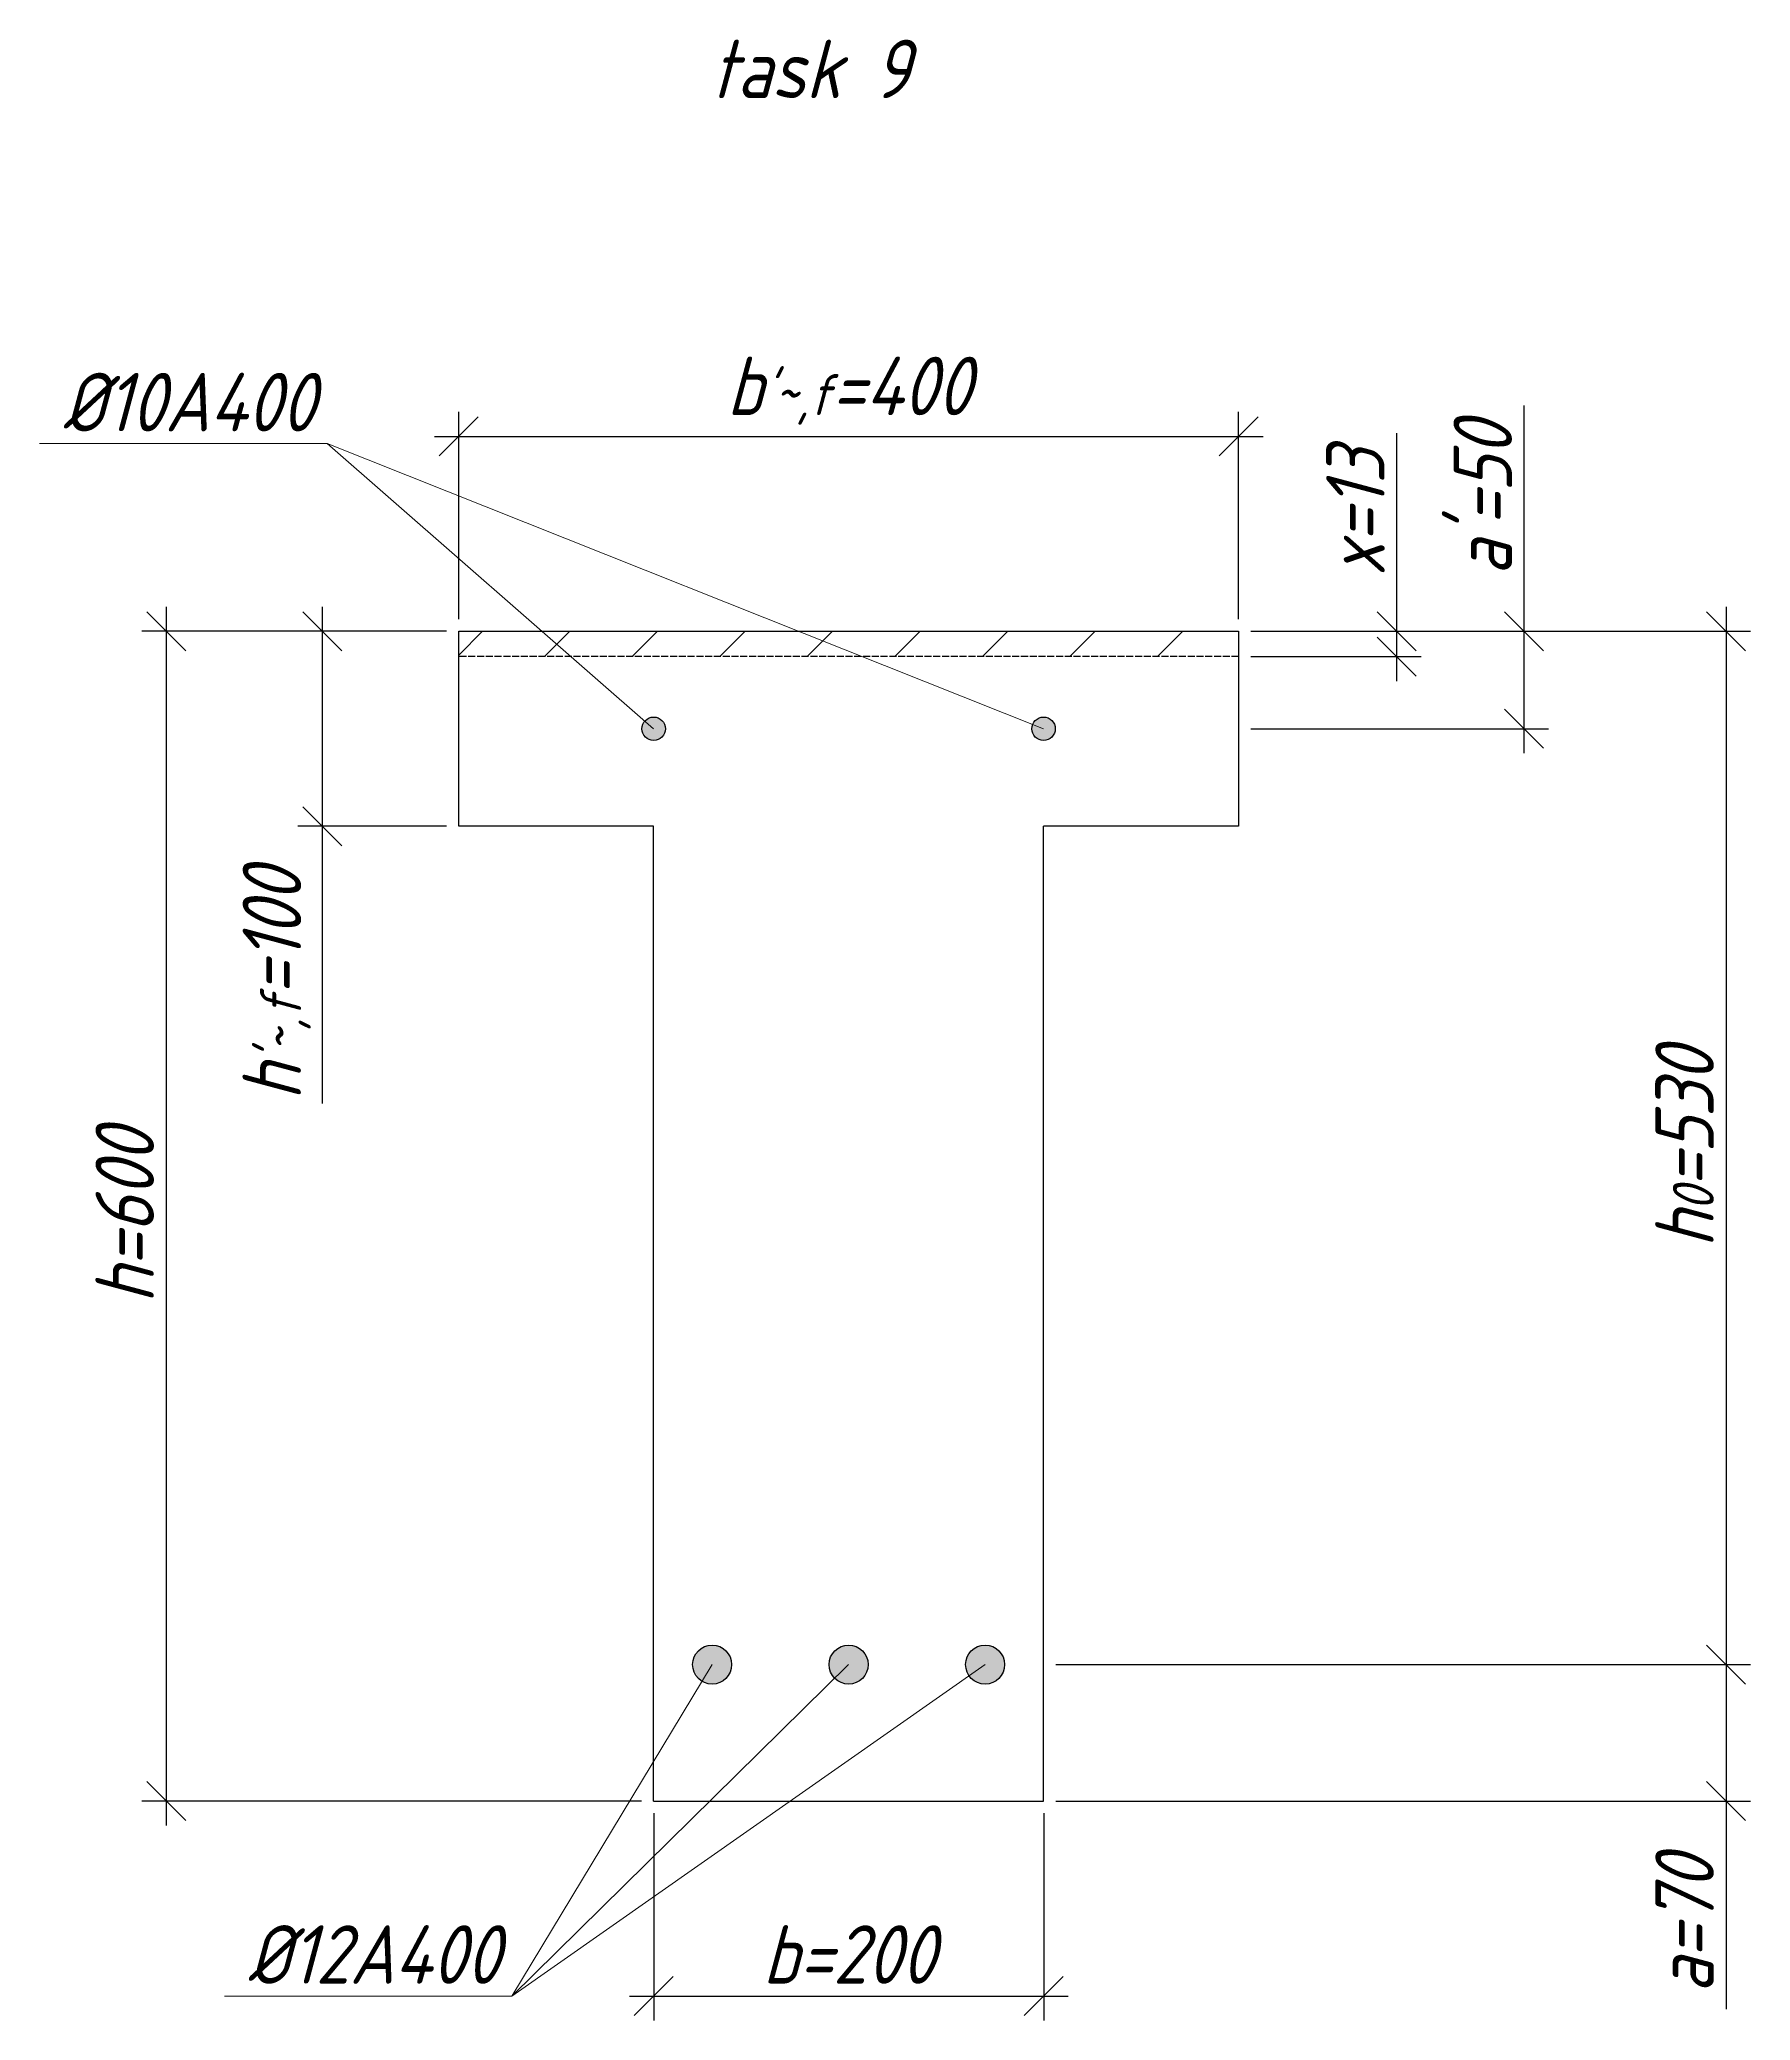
# Model space of a CAD drawing. Header units: millimetres. Extents: x -180 to 58926, y -10791 to 13515.
# Drawn here: x 6809 to 7686, y -8943 to -7927 of the extents above; entities that cross this region are included whole.
import ezdxf

# ---------------------------------------------------------------- set-up
doc = ezdxf.new("R2010")
doc.units = ezdxf.units.MM
doc.linetypes.add('ACAD_ISO02W100', pattern=[15, 12, -3])
for name, color, linetype, lineweight in [('basic', 95, 'Continuous', 30), ('hatch', 117, 'ACAD_ISO02W100', 25), ('hatching', 225, 'Continuous', 20), ('size', 45, 'Continuous', 20), ('text', 13, 'Continuous', 20), ('thin', 153, 'Continuous', 18)]:
    doc.layers.add(name, color=color, linetype=linetype, lineweight=lineweight)
doc.styles.add('Structures', font='isocpeur.ttf', dxfattribs={"width": 0.85, "oblique": 15})
doc.dimstyles.new('Structures', dxfattribs={"dimtxt": 3, "dimasz": 2, "dimexe": 1.25, "dimexo": 0.625, "dimtad": 1, "dimtxsty": 'Structures', "dimblk": 'OBLIQUE', "dimcen": 2.5, "dimdle": 1.25, "dimadec": 0, "dimazin": 0, "dimtfac": 1, "dimtmove": 0, "dimatfit": 3, "dimfxl": 1, "dimarcsym": 0})

# ---------------------------------------------------------------- blocks, each defined once
blk = doc.blocks.new('_Oblique')
at = {"color": 0, "linetype": 'ByBlock', "lineweight": -2}
blk.add_line((-0.5, -0.5), (0.5, 0.5), dxfattribs=at)
blk = doc.blocks.new('*D298')
at = {"layer": 'Defpoints', "color": 0, "transparency": 16777216}
for p in [(7423.7, -8130.6), (7023.7, -8230.6), (7423.7, -8230.6)]:
    blk.add_point(p, dxfattribs=at)
at = {"layer": 'size', "color": 0, "lineweight": -2, "transparency": 16777216}
for p, q in [((7023.7, -8224.3), (7023.7, -8118.1)), ((7423.7, -8224.3), (7423.7, -8118.1)), ((7011.2, -8130.6), (7436.2, -8130.6))]:
    blk.add_line(p, q, dxfattribs=at)
at = {"layer": 'size', "color": 0, "lineweight": -2, "transparency": 16777216, "xscale": 20, "yscale": 20, "zscale": 20, "rotation": 180}
blk.add_blockref('_Oblique', (7023.7, -8130.6), dxfattribs=at)
at = {"layer": 'size', "color": 0, "lineweight": -2, "transparency": 16777216, "xscale": 20, "yscale": 20, "zscale": 20}
blk.add_blockref('_Oblique', (7423.7, -8130.6), dxfattribs=at)
at = {"layer": 'size', "color": 0, "transparency": 16777216, "insert": (7223.7, -8107.2), "char_height": 30, "attachment_point": 5, "style": 'Structures'}
blk.add_mtext("b{\\H0.7x;\\S'~,f;}=400", dxfattribs=at)
blk = doc.blocks.new('*D299')
at = {"layer": 'Defpoints', "color": 0, "transparency": 16777216}
for p in [(7123.7, -8830.6), (7323.7, -8830.6), (7323.7, -8930.6)]:
    blk.add_point(p, dxfattribs=at)
at = {"layer": 'size', "color": 0, "lineweight": -2, "transparency": 16777216}
for p, q in [((7123.7, -8836.8), (7123.7, -8943.1)), ((7323.7, -8836.8), (7323.7, -8943.1)), ((7111.2, -8930.6), (7336.2, -8930.6))]:
    blk.add_line(p, q, dxfattribs=at)
at = {"layer": 'size', "color": 0, "lineweight": -2, "transparency": 16777216, "xscale": 20, "yscale": 20, "zscale": 20, "rotation": 180}
blk.add_blockref('_Oblique', (7123.7, -8930.6), dxfattribs=at)
at = {"layer": 'size', "color": 0, "lineweight": -2, "transparency": 16777216, "xscale": 20, "yscale": 20, "zscale": 20}
blk.add_blockref('_Oblique', (7323.7, -8930.6), dxfattribs=at)
at = {"layer": 'size', "color": 0, "transparency": 16777216, "insert": (7223.7, -8909.3), "char_height": 30, "attachment_point": 5, "style": 'Structures'}
blk.add_mtext('b=200', dxfattribs=at)
blk = doc.blocks.new('*D300')
at = {"layer": 'Defpoints', "color": 0, "transparency": 16777216}
for p in [(7023.7, -8230.6), (6953.7, -8330.6), (7023.7, -8330.6)]:
    blk.add_point(p, dxfattribs=at)
at = {"layer": 'size', "color": 0, "lineweight": -2, "transparency": 16777216}
for p, q in [((6953.7, -8218.1), (6953.7, -8330.6)), ((7017.4, -8230.6), (6941.2, -8230.6)), ((7017.4, -8330.6), (6941.2, -8330.6)), ((6953.7, -8330.6), (6953.7, -8472.8))]:
    blk.add_line(p, q, dxfattribs=at)
at = {"layer": 'size', "color": 0, "lineweight": -2, "transparency": 16777216, "xscale": 20, "yscale": 20, "zscale": 20}
for p, rotation in [((6953.7, -8230.6), 90), ((6953.7, -8330.6), 270)]:
    blk.add_blockref('_Oblique', p, dxfattribs=dict(at, rotation=rotation))
at = {"layer": 'size', "color": 0, "transparency": 16777216, "insert": (6930.3, -8411.7), "char_height": 30, "attachment_point": 5, "rotation": 90, "style": 'Structures'}
blk.add_mtext("h{\\H0.7x;\\S'~,f;}=100", dxfattribs=at)
blk = doc.blocks.new('*D301')
at = {"layer": 'Defpoints', "color": 0, "transparency": 16777216}
for p in [(7023.7, -8230.6), (6873.7, -8830.6), (7123.7, -8830.6)]:
    blk.add_point(p, dxfattribs=at)
at = {"layer": 'size', "color": 0, "lineweight": -2, "transparency": 16777216}
for p, q in [((6873.7, -8218.1), (6873.7, -8843.1)), ((7017.4, -8230.6), (6861.2, -8230.6)), ((7117.4, -8830.6), (6861.2, -8830.6))]:
    blk.add_line(p, q, dxfattribs=at)
at = {"layer": 'size', "color": 0, "lineweight": -2, "transparency": 16777216, "xscale": 20, "yscale": 20, "zscale": 20}
for p, rotation in [((6873.7, -8230.6), 90), ((6873.7, -8830.6), 270)]:
    blk.add_blockref('_Oblique', p, dxfattribs=dict(at, rotation=rotation))
at = {"layer": 'size', "color": 0, "transparency": 16777216, "insert": (6852.4, -8530.6), "char_height": 30, "attachment_point": 5, "rotation": 90, "style": 'Structures'}
blk.add_mtext('h=600', dxfattribs=at)
blk = doc.blocks.new('*D302')
at = {"layer": 'Defpoints', "color": 0, "transparency": 16777216}
for p in [(7423.7, -8230.6), (7570.1, -8230.6), (7423.7, -8280.6)]:
    blk.add_point(p, dxfattribs=at)
at = {"layer": 'size', "color": 0, "lineweight": -2, "transparency": 16777216}
for p, q in [((7570.1, -8230.6), (7570.1, -8114.8)), ((7429.9, -8230.6), (7582.6, -8230.6)), ((7570.1, -8293.1), (7570.1, -8230.6)), ((7429.9, -8280.6), (7582.6, -8280.6))]:
    blk.add_line(p, q, dxfattribs=at)
at = {"layer": 'size', "color": 0, "lineweight": -2, "transparency": 16777216, "xscale": 20, "yscale": 20, "zscale": 20}
for p, rotation in [((7570.1, -8230.6), 90), ((7570.1, -8280.6), 270)]:
    blk.add_blockref('_Oblique', p, dxfattribs=dict(at, rotation=rotation))
at = {"layer": 'size', "color": 0, "transparency": 16777216, "insert": (7548.9, -8162.7), "char_height": 30, "attachment_point": 5, "rotation": 90, "style": 'Structures'}
blk.add_mtext("a'=50", dxfattribs=at)
blk = doc.blocks.new('*D303')
at = {"layer": 'Defpoints', "color": 0, "transparency": 16777216}
for p in [(7423.7, -8230.6), (7323.7, -8760.6), (7673.7, -8760.6)]:
    blk.add_point(p, dxfattribs=at)
at = {"layer": 'size', "color": 0, "lineweight": -2, "transparency": 16777216}
for p, q in [((7673.7, -8218.1), (7673.7, -8773.1)), ((7429.9, -8230.6), (7686.2, -8230.6)), ((7329.9, -8760.6), (7686.2, -8760.6))]:
    blk.add_line(p, q, dxfattribs=at)
at = {"layer": 'size', "color": 0, "lineweight": -2, "transparency": 16777216, "xscale": 20, "yscale": 20, "zscale": 20}
for p, rotation in [((7673.7, -8230.6), 90), ((7673.7, -8760.6), 270)]:
    blk.add_blockref('_Oblique', p, dxfattribs=dict(at, rotation=rotation))
at = {"layer": 'size', "color": 0, "transparency": 16777216, "insert": (7652.4, -8495.6), "char_height": 30, "attachment_point": 5, "rotation": 90, "style": 'Structures'}
blk.add_mtext('h{\\H0.7x;\\S^ 0;}=530', dxfattribs=at)
blk = doc.blocks.new('*D304')
at = {"layer": 'Defpoints', "color": 0, "transparency": 16777216}
for p in [(7323.7, -8760.6), (7323.7, -8830.6), (7673.7, -8830.6)]:
    blk.add_point(p, dxfattribs=at)
at = {"layer": 'size', "color": 0, "lineweight": -2, "transparency": 16777216}
for p, q in [((7673.7, -8748.1), (7673.7, -8830.6)), ((7329.9, -8760.6), (7686.2, -8760.6)), ((7329.9, -8830.6), (7686.2, -8830.6)), ((7673.7, -8830.6), (7673.7, -8937.4))]:
    blk.add_line(p, q, dxfattribs=at)
at = {"layer": 'size', "color": 0, "lineweight": -2, "transparency": 16777216, "xscale": 20, "yscale": 20, "zscale": 20}
for p, rotation in [((7673.7, -8760.6), 90), ((7673.7, -8830.6), 270)]:
    blk.add_blockref('_Oblique', p, dxfattribs=dict(at, rotation=rotation))
at = {"layer": 'size', "color": 0, "transparency": 16777216, "insert": (7652.4, -8894), "char_height": 30, "attachment_point": 5, "rotation": 90, "style": 'Structures'}
blk.add_mtext('a=70', dxfattribs=at)
blk = doc.blocks.new('*D305')
at = {"layer": 'Defpoints', "color": 0, "transparency": 16777216}
for p in [(7423.7, -8230.6), (7504.8, -8230.6), (7423.7, -8243.6)]:
    blk.add_point(p, dxfattribs=at)
at = {"layer": 'size', "color": 0, "lineweight": -2, "transparency": 16777216}
for p, q in [((7504.8, -8230.6), (7504.8, -8128.9)), ((7429.9, -8230.6), (7517.3, -8230.6)), ((7504.8, -8256.1), (7504.8, -8230.6)), ((7429.9, -8243.6), (7517.3, -8243.6))]:
    blk.add_line(p, q, dxfattribs=at)
at = {"layer": 'size', "color": 0, "lineweight": -2, "transparency": 16777216, "xscale": 20, "yscale": 20, "zscale": 20}
for p, rotation in [((7504.8, -8230.6), 90), ((7504.8, -8243.6), 270)]:
    blk.add_blockref('_Oblique', p, dxfattribs=dict(at, rotation=rotation))
at = {"layer": 'size', "color": 0, "transparency": 16777216, "insert": (7483.6, -8169.7), "char_height": 30, "attachment_point": 5, "rotation": 90, "style": 'Structures'}
blk.add_mtext('x=13', dxfattribs=at)

msp = doc.modelspace()

# ---------------------------------------------------------------- hatches: boundary and pattern name
at = {"layer": 'basic'}
h = msp.add_hatch(color=256, dxfattribs=at)
h.dxf.hatch_style = 1
h.paths.add_polyline_path([(7129.663, -8280.591, 1), (7117.663, -8280.591, 1)])
h.paths.add_polyline_path([(7329.663, -8280.591, 1), (7317.663, -8280.591, 1)])
h = msp.add_hatch(color=256, dxfattribs=at)
h.dxf.hatch_style = 1
h.paths.add_polyline_path([(7143.663, -8760.591, 1), (7163.663, -8760.591, 1)])
h.paths.add_polyline_path([(7283.663, -8760.591, 1), (7303.663, -8760.591, 1)])
h = msp.add_hatch(color=256, dxfattribs=at)
h.dxf.hatch_style = 1
h.paths.add_polyline_path([(7233.663, -8760.591, 1), (7213.663, -8760.591, 1)])
at = {"layer": 'hatching'}
h = msp.add_hatch(dxfattribs=at)
h.set_pattern_fill('ANSI31', color=256, scale=10)
h.paths.add_polyline_path([(7066.398, -8230.591), (7023.663, -8230.591), (7023.663, -8243.591), (7081.287, -8243.591)])
h.paths.add_polyline_path([(7198.022, -8230.591), (7066.398, -8230.591), (7081.287, -8243.591), (7230.689, -8243.591)])
h.paths.add_polyline_path([(7423.663, -8230.591), (7198.022, -8230.591), (7230.689, -8243.591), (7423.663, -8243.591)])

# ---------------------------------------------------------------- linework, layer by layer
at = {"layer": 'basic'}
for p, q in [((7023.663, -8230.591), (7423.663, -8230.591)), ((7023.663, -8330.591), (7023.663, -8230.591)), ((7423.663, -8230.591), (7423.663, -8330.591)), ((7123.663, -8330.591), (7023.663, -8330.591)), ((7123.663, -8830.591), (7123.663, -8330.591)), ((7423.663, -8330.591), (7323.663, -8330.591)), ((7323.663, -8830.591), (7323.663, -8330.591)), ((7123.663, -8830.591), (7323.663, -8830.591))]:
    msp.add_line(p, q, dxfattribs=at)
for centre, radius in [((7123.663, -8280.591), 6), ((7323.663, -8280.591), 6), ((7153.663, -8760.591), 10), ((7223.663, -8760.591), 10), ((7293.663, -8760.591), 10)]:
    msp.add_circle(centre, radius, dxfattribs=at)
at = {"layer": 'hatch', "ltscale": 0.3}
msp.add_line((7423.663, -8243.591), (7023.663, -8243.591), dxfattribs=at)
at = {"layer": 'thin'}
for p, q in [((6956.163, -8134.341), (6808.727, -8134.341)), ((7123.663, -8280.591), (6956.163, -8134.341)), ((6956.163, -8134.341), (7323.663, -8280.591)), ((7050.954, -8930.591), (7153.663, -8760.591)), ((7050.954, -8930.591), (7293.663, -8760.591)), ((7050.954, -8930.591), (7223.663, -8760.591)), ((7050.954, -8930.591), (6903.519, -8930.591))]:
    msp.add_line(p, q, dxfattribs=at)

# ---------------------------------------------------------------- texts
at = {"layer": 'text', "char_height": 30, "width": 137.52879, "attachment_point": 5, "style": 'Structures'}
for s, insert in [('task 9', (7204.044, -7942.122)), ('%%C10A400', (6885.231, -8113.079)), ('%%C12A400', (6980.022, -8909.329))]:
    msp.add_mtext(s, dxfattribs=dict(at, insert=insert))

# ---------------------------------------------------------------- dimensions: what is measured, and where the dimension line sits
at = {"layer": 'size'}
for base, p1, p2, text, picture, middle in [((7423.663, -8130.591), (7023.663, -8230.591), (7423.663, -8230.591), "b{\\H0.7x;\\S'~,f;}=<>", '*D298', (7223.663, -8107.191)), ((7323.663, -8930.591), (7123.663, -8830.591), (7323.663, -8830.591), 'b=<>', '*D299', (7223.663, -8909.341))]:
    dim = msp.add_linear_dim(base=base, p1=p1, p2=p2, text=text, dimstyle='Structures', dxfattribs=at)
    dim.commit()
    dim.dimension.update_dxf_attribs({"geometry": picture, "text_midpoint": middle})
for base, p1, p2, text, picture, middle in [((7570.105, -8230.591), (7423.663, -8280.591), (7423.663, -8230.591), "a'=<>", '*D302', (7548.855, -8162.709)), ((7504.847, -8230.591), (7423.663, -8243.591), (7423.663, -8230.591), 'x=<>', '*D305', (7483.597, -8169.722)), ((6873.663, -8830.591), (7023.663, -8230.591), (7123.663, -8830.591), 'h=<>', '*D301', (6852.413, -8530.591)), ((6953.663, -8330.591), (7023.663, -8230.591), (7023.663, -8330.591), "h{\\H0.7x;\\S'~,f;}=<>", '*D300', (6930.263, -8411.681)), ((7673.663, -8760.591), (7423.663, -8230.591), (7323.663, -8760.591), 'h{\\H0.7x;\\S^ 0;}=<>', '*D303', (7652.413, -8495.591)), ((7673.663, -8830.591), (7323.663, -8760.591), (7323.663, -8830.591), 'a=<>', '*D304', (7652.413, -8894.01))]:
    dim = msp.add_linear_dim(base=base, p1=p1, p2=p2, angle=90, text=text, dimstyle='Structures', dxfattribs=at)
    dim.commit()
    dim.dimension.update_dxf_attribs({"geometry": picture, "text_midpoint": middle})

doc.saveas('drawing.dxf')
